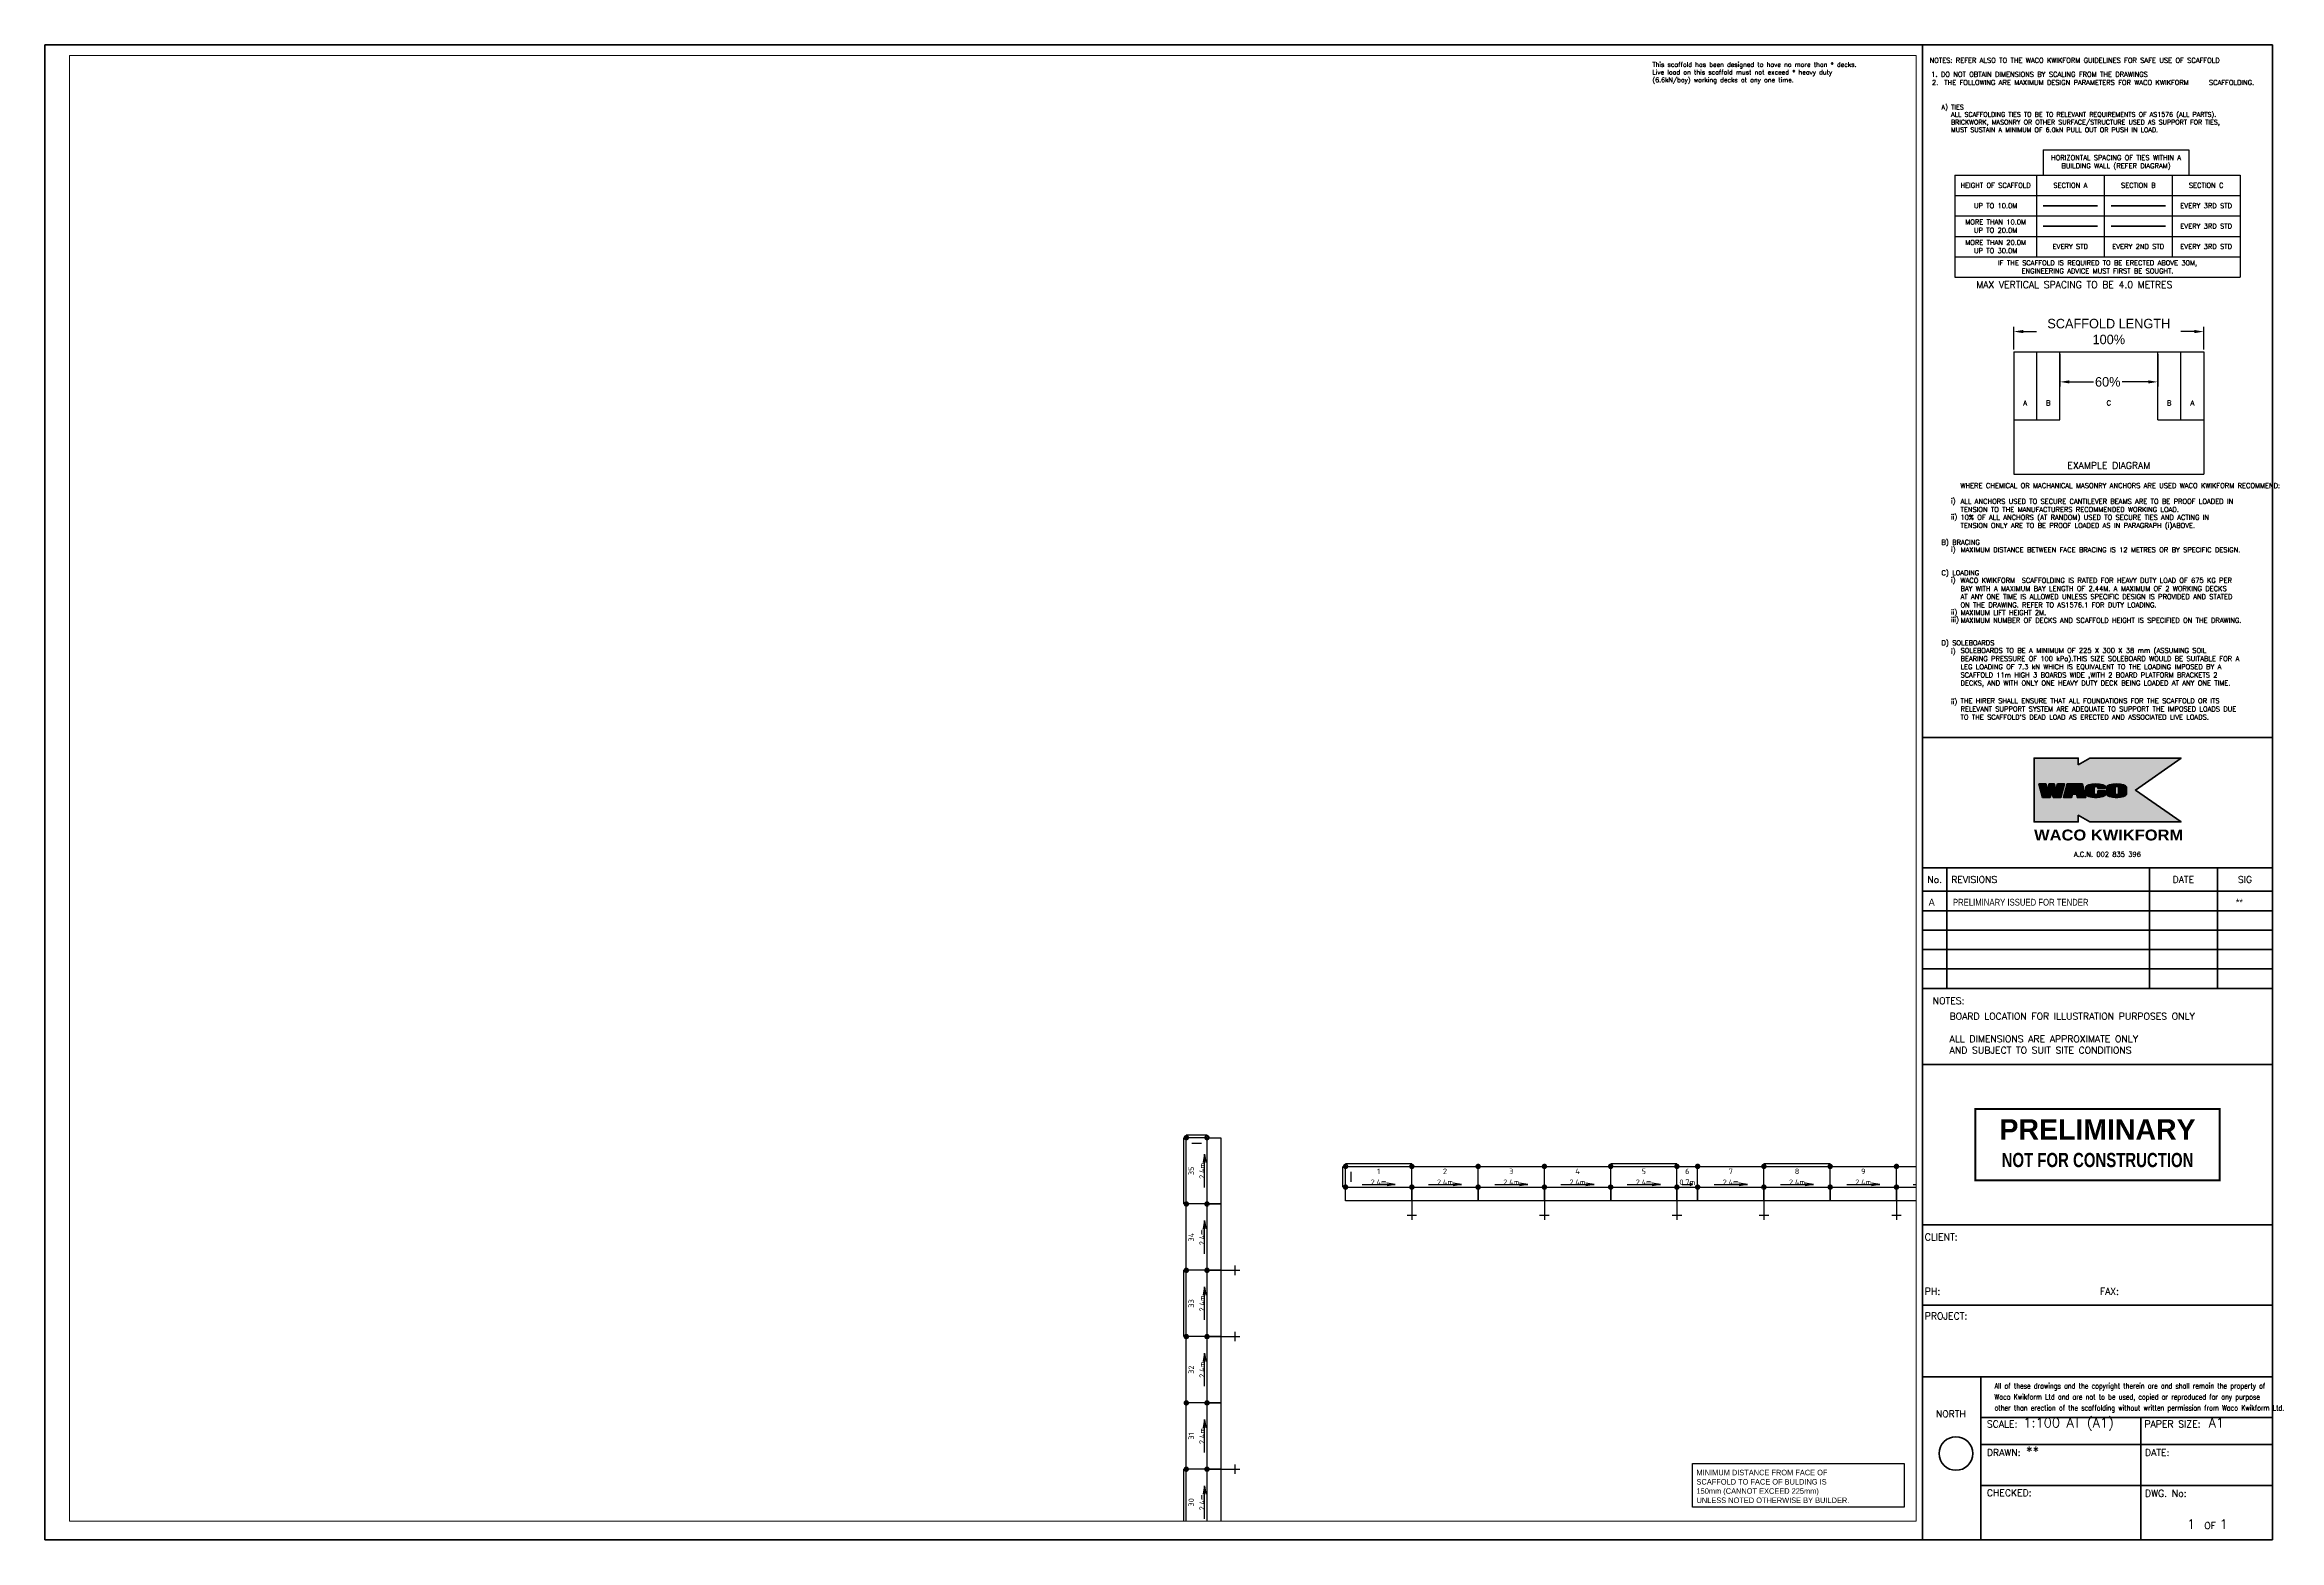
# Paper-space layout 'WACO Kwikform A1 Drawing Sheet' of a CAD drawing. Header units: millimetres. Extents: x 0 to 822, y 0 to 550.
# The model-space entities are those that its viewports show. They can reach past a viewport. Long polylines and large blocks are cut down to what shows.
import ezdxf
from ezdxf.enums import TextEntityAlignment as Align

# ---------------------------------------------------------------- set-up
doc = ezdxf.new("R2010")
doc.units = ezdxf.units.MM
doc.header["$PDMODE"] = 34
doc.header["$PDSIZE"] = -10
doc.linetypes.add('KwikScaf_DASHED', pattern=[3.75, 2.5, -1.25])
doc.linetypes.add('KwikScaf_Line', pattern=[1, 1, 0])
doc.layers.get('0').update_dxf_attribs({"linetype": 'CONTINUOUS'})
doc.layers.get('Defpoints').update_dxf_attribs({"linetype": 'CONTINUOUS'})
for name, color, linetype in [('DISTANCE', 3, 'CONTINUOUS'), ('KwikScaf Schematic', 7, 'CONTINUOUS'), ('PRELIMINARY', 7, 'CONTINUOUS'), ('RED', 8, 'CONTINUOUS')]:
    doc.layers.add(name, color=color, linetype=linetype)
for name, color, linetype, lineweight in [('Sheet 018', 10, 'CONTINUOUS', 18), ('Sheet 025', 7, 'CONTINUOUS', 25), ('Sheet 035', 5, 'CONTINUOUS', 35), ('Sheet 050', 130, 'CONTINUOUS', 50), ('Sheet 070', 180, 'CONTINUOUS', 70)]:
    doc.layers.add(name, color=color, linetype=linetype, lineweight=lineweight)
doc.layers.add('Viewport', color=7, linetype='CONTINUOUS', plot=False)
doc.styles.add('ARCH', font='archd.shx', dxfattribs={"height": 250})
doc.styles.add('KwikScaf ISO', font='isocp.shx')
doc.styles.add('ROMANS', font='romans')
doc.styles.add('STAMP', font='ARIALBD.TTF')
doc.styles.add('WACO', font='ariblk.TTF')
doc.dimstyles.new('ISO-35', dxfattribs={"dimscale": 0, "dimtxt": 3.5, "dimasz": 3.5, "dimexe": 1.75, "dimexo": 0.875, "dimgap": 0.875, "dimtad": 1, "dimdsep": 46, "dimtxsty": 'Standard', "dimcen": 3.5, "dimadec": 0, "dimazin": 0, "dimtfac": 1, "dimtmove": 2, "dimatfit": 3, "dimfxl": 1, "dimtolj": 1, "dimtzin": 0, "dimarcsym": 0})
pattern_1 = [(0, (0, 0), (0, 0.174625), [0.127, -0.047625]), (90, (0, 0), (-0.174625, 1e-17), [0.127, -0.047625])]

# ---------------------------------------------------------------- blocks, each defined once
blk = doc.blocks.new('REVDES')
at = {"style": 'ARCH'}
for tag, p in [('01', (2.31, 1.87)), ('03', (87.68, 1.87)), ('04', (115.37, 1.87))]:
    blk.add_attdef(tag, p, '', height=2.5, dxfattribs=at)
at = {"style": 'ARCH', "width": 0.85}
blk.add_attdef('02', (11.25, 1.87), '', height=2.5, dxfattribs=at)
blk = doc.blocks.new('PREL')
at = {"layer": 'RED', "const_width": 100}
blk.add_lwpolyline([(6000, 1750), (-6000, 1750), (-6000, -1750), (6000, -1750)], close=True, dxfattribs=at)
at = {"layer": 'RED', "style": 'STAMP'}
blk.add_text('PRELIMINARY', height=1000, dxfattribs=at).set_placement((0, 750), align=Align.MIDDLE)
at = {"layer": 'RED', "style": 'STAMP', "width": 0.75}
blk.add_text('NOT FOR CONSTRUCTION', height=700, dxfattribs=at).set_placement((0, -750), align=Align.MIDDLE)
blk = doc.blocks.new('*D29')
at = {"color": 0, "lineweight": -2}
for p, q in [((724.69, 437.85), (724.69, 446.22)), ((728.19, 444.47), (733.14, 444.47)), ((791.19, 444.47), (786.23, 444.47)), ((794.69, 437.85), (794.69, 446.22))]:
    blk.add_line(p, q, dxfattribs=at)
at = {"color": 0}
for points in [[(728.19, 445.06), (728.19, 443.89), (724.69, 444.47)], [(791.19, 445.06), (791.19, 443.89), (794.69, 444.47)]]:
    blk.add_solid(points, dxfattribs=at)
at = {"layer": 'Defpoints', "color": 0}
for p in [(794.69, 444.47), (724.69, 436.98), (794.69, 436.98)]:
    blk.add_point(p, dxfattribs=at)
at = {"color": 0, "insert": (759.69, 444.47), "char_height": 3.5, "attachment_point": 5}
blk.add_mtext('\\A1;SCAFFOLD LENGTH\\P100%', dxfattribs=at)
blk = doc.blocks.new('*D30')
at = {"color": 0, "lineweight": -2}
for p, q in [((741.69, 436.1), (741.69, 424.21)), ((777.69, 436.1), (777.69, 424.21)), ((745.19, 425.96), (754.05, 425.96)), ((774.19, 425.96), (764.55, 425.96))]:
    blk.add_line(p, q, dxfattribs=at)
at = {"color": 0}
for points in [[(745.19, 426.54), (745.19, 425.38), (741.69, 425.96)], [(774.19, 426.54), (774.19, 425.38), (777.69, 425.96)]]:
    blk.add_solid(points, dxfattribs=at)
at = {"layer": 'Defpoints', "color": 0}
for p in [(741.69, 436.98), (777.69, 436.98), (777.69, 425.96)]:
    blk.add_point(p, dxfattribs=at)
at = {"color": 0, "insert": (759.3, 425.96), "char_height": 3.5, "attachment_point": 5}
blk.add_mtext('\\A1;60%', dxfattribs=at)
blk = doc.blocks.new('REVISED TITLE')
at = {"layer": 'Sheet 025', "style": 'ROMANS'}
for s, p in [('CLIENT:', (-128.05, 110.15)), ('PH:', (-128.05, 90.15)), ('FAX:', (-63.6, 90.15)), ('PROJECT:', (-128.05, 81.06)), ('SCALE:', (-105.19, 41.33)), ('PAPER SIZE:', (-47.19, 41.33)), ('DRAWN:', (-105.19, 30.85)), ('DATE:', (-46.99, 30.85)), ('CHECKED:', (-105.19, 16.04)), ('DWG. No:', (-46.99, 15.86)), ('OF', (-25.18, 3.98))]:
    blk.add_text(s, height=2.5, dxfattribs=at).set_placement(p)
at = {"layer": 'Sheet 035', "style": 'ROMANS'}
for tag, p in [('CLIENT_CONTACT', (-110.61, 110.15)), ('COMPANY', (-110.61, 105.15)), ('ADDRESS_STREET', (-110.61, 100.15)), ('CITY', (-110.61, 95.15)), ('PHONE_NO.', (-110.61, 90.15)), ('FAX_NO.', (-46.16, 90.15)), ('PROJECT_TITLE:', (-110.61, 81.06)), ('PROJECT_DESCRIPTION', (-110.61, 76.06)), ('PROJECT_DESCRIPTION_2', (-110.61, 71.06)), ('PROJECT_DESCRIPTION_3', (-110.61, 66.06)), ('PROJECT_DESCRIPTION_4', (-110.61, 61.06)), ('SCALE', (-91.76, 41.33)), ('PAPER_SIZE', (-23.56, 41.33)), ('DRAFTSMAN', (-90.76, 30.85)), ('DATE', (-35.55, 30.85)), ('DWG_NO', (-46.15, 9.93))]:
    blk.add_attdef(tag, p, '', height=3.5, dxfattribs=at)
for tag, p in [('PAGE_NO.', (-30.05, 3.98)), ('OF_PAGES.', (-18.05, 3.98))]:
    blk.add_attdef(tag, text='', height=3.5, dxfattribs=at).set_placement(p, align=Align.CENTER)
blk = doc.blocks.new('WACO LOGO')
h = blk.add_hatch()
h.set_pattern_fill('ANGLE', color=140, scale=0.025, style=0)
h.set_pattern_definition(pattern_1)
h.paths.add_polyline_path([(493.69, 275.27), (494.27, 273.1), (497.09, 273.1), (498.42, 278.06), (495.82, 278.06), (495.23, 275.87), (494.64, 278.06), (492.73, 278.06), (492.14, 275.87), (491.55, 278.06), (488.96, 278.06), (490.29, 273.1), (493.11, 273.1)])
h = blk.add_hatch()
h.set_pattern_fill('ANGLE', color=140, scale=0.025, style=0)
h.set_pattern_definition(pattern_1)
h.paths.add_polyline_path([(504.96, 278.06), (499.32, 278.06), (497.99, 273.1), (501.01, 273.1), (501.33, 274.31), (502.79, 274.31), (503.11, 273.1), (506.29, 273.1)])
h.paths.add_polyline_path([(502.14, 276.71), (502.6, 274.99), (501.68, 274.99)], flags=16)
h = blk.add_hatch()
h.set_pattern_fill('ANGLE', color=140, scale=0.025, style=0)
h.set_pattern_definition(pattern_1)
edge = h.paths.add_edge_path()
edge.add_ellipse((509.97, 276.84), major_axis=(-0.658, 0), ratio=0.455652, start_angle=180, end_angle=360, ccw=False)
edge.add_line((510.63, 276.84), (510.63, 276.42))
edge.add_line((510.63, 276.42), (513.49, 276.42))
edge.add_line((513.49, 276.42), (513.49, 276.96))
edge.add_ellipse((509.88, 276.96), major_axis=(-3.61, 0), ratio=0.304653, start_angle=180, end_angle=360)
edge.add_line((506.27, 276.96), (506.27, 274.2))
edge.add_ellipse((509.88, 274.2), major_axis=(-3.61, 0), ratio=0.304653, start_angle=0, end_angle=180)
edge.add_line((513.49, 274.2), (513.49, 275.5))
edge.add_line((513.49, 275.5), (510.63, 275.5))
edge.add_line((510.63, 275.5), (510.63, 274.44))
edge.add_ellipse((509.97, 274.48), major_axis=(-0.658, 0), ratio=0.455652, start_angle=0, end_angle=180, ccw=False)
edge.add_line((509.31, 274.48), (509.31, 276.88))
h = blk.add_hatch()
h.set_pattern_fill('ANGLE', color=140, scale=0.025, style=0)
h.set_pattern_definition(pattern_1)
edge = h.paths.add_edge_path()
edge.add_ellipse((517.56, 276.96), major_axis=(-3.61, 0), ratio=0.304653, start_angle=180, end_angle=360)
edge.add_line((513.95, 276.96), (513.95, 274.2))
edge.add_ellipse((517.56, 274.2), major_axis=(-3.61, 0), ratio=0.304653, start_angle=0, end_angle=180)
edge.add_line((521.17, 274.2), (521.17, 276.96))
edge = h.paths.add_edge_path(flags=16)
edge.add_ellipse((517.65, 276.84), major_axis=(-0.658, 0), ratio=0.455652, start_angle=180, end_angle=360, ccw=False)
edge.add_line((518.31, 276.84), (518.31, 274.44))
edge.add_ellipse((517.65, 274.48), major_axis=(-0.658, 0), ratio=0.455652, start_angle=0, end_angle=180, ccw=False)
edge.add_line((517, 274.48), (517, 276.88))
at = {"layer": 'Sheet 070'}
h = blk.add_hatch(color=51, dxfattribs=at)
h.paths.add_polyline_path([(501.68, 274.99), (502.6, 274.99), (502.14, 276.71)], flags=0)
h.paths.add_polyline_path([(506.29, 273.1), (504.96, 278.06), (499.32, 278.06), (497.99, 273.1), (501.01, 273.1), (501.33, 274.31), (502.79, 274.31), (503.11, 273.1)], flags=16)
h.paths.add_polyline_path([(490.29, 273.1), (488.96, 278.06), (491.55, 278.06), (492.14, 275.87), (492.73, 278.06), (494.64, 278.06), (495.23, 275.87), (495.82, 278.06), (498.42, 278.06), (497.09, 273.1), (494.27, 273.1), (493.69, 275.27), (493.11, 273.1)], flags=16)
h.paths.add_polyline_path([(503.44, 285.06), (503.44, 287.56), (487.19, 287.56), (487.19, 264.06), (503.44, 264.06), (503.44, 266.56), (507.77, 264.06), (541.27, 264.06), (524.49, 275.81), (541.27, 287.56), (507.77, 287.56)])
edge = h.paths.add_edge_path(flags=16)
edge.add_line((510.63, 274.48), (510.63, 275.5))
edge.add_line((510.63, 275.5), (513.49, 275.5))
edge.add_line((513.49, 275.5), (513.49, 274.2))
edge.add_ellipse((509.88, 274.2), major_axis=(-3.61, 0), ratio=0.304653, start_angle=0, end_angle=180, ccw=False)
edge.add_line((506.27, 274.2), (506.27, 276.96))
edge.add_ellipse((509.88, 276.96), major_axis=(-3.61, 0), ratio=0.304653, start_angle=180, end_angle=360, ccw=False)
edge.add_line((513.49, 276.96), (513.49, 276.42))
edge.add_line((513.49, 276.42), (510.63, 276.42))
edge.add_line((510.63, 276.42), (510.63, 276.84))
edge.add_ellipse((509.97, 276.84), major_axis=(-0.658, 0), ratio=0.455652, start_angle=180, end_angle=360)
edge.add_line((509.31, 276.84), (509.31, 274.48))
edge.add_ellipse((509.97, 274.48), major_axis=(-0.658, 0), ratio=0.455652, start_angle=0, end_angle=180)
edge = h.paths.add_edge_path(flags=16)
edge.add_ellipse((517.56, 274.2), major_axis=(-3.61, 0), ratio=0.304653, start_angle=0, end_angle=180, ccw=False)
edge.add_line((513.95, 274.2), (513.95, 276.96))
edge.add_ellipse((517.56, 276.96), major_axis=(-3.61, 0), ratio=0.304653, start_angle=180, end_angle=360, ccw=False)
edge.add_line((521.17, 276.96), (521.17, 274.2))
edge = h.paths.add_edge_path(flags=0)
edge.add_line((517, 276.84), (517, 274.48))
edge.add_ellipse((517.65, 274.48), major_axis=(-0.658, 0), ratio=0.455652, start_angle=0, end_angle=180)
edge.add_line((518.31, 274.48), (518.31, 276.84))
edge.add_ellipse((517.65, 276.84), major_axis=(-0.658, 0), ratio=0.455652, start_angle=180, end_angle=360)
for p, q in [((506.27, 276.96), (506.27, 274.2)), ((509.31, 276.84), (509.31, 274.48)), ((510.63, 276.84), (510.63, 276.42)), ((510.63, 276.42), (513.49, 276.42)), ((513.49, 276.42), (513.49, 276.96)), ((513.95, 276.96), (513.95, 274.2)), ((517, 276.84), (517, 274.48)), ((518.31, 276.84), (518.31, 274.48)), ((521.17, 274.2), (521.17, 276.96))]:
    blk.add_line(p, q, dxfattribs=at)
at = {"layer": 'Sheet 070', "color": 7}
blk.add_lwpolyline([(503.44, 285.06), (503.44, 287.56), (487.19, 287.56), (487.19, 264.06), (503.44, 264.06), (503.44, 266.56), (507.77, 264.06), (541.27, 264.06), (524.49, 275.81), (541.27, 287.56), (507.77, 287.56)], close=True, dxfattribs=at)
at = {"layer": 'Sheet 070'}
for points in [[(490.29, 273.1), (488.96, 278.06), (491.55, 278.06), (492.14, 275.87), (492.73, 278.06), (494.64, 278.06), (495.23, 275.87), (495.82, 278.06), (498.42, 278.06), (497.09, 273.1), (494.27, 273.1), (493.69, 275.27), (493.11, 273.1), (490.29, 273.1)], [(506.29, 273.1), (504.96, 278.06), (499.32, 278.06), (497.99, 273.1), (501.01, 273.1), (501.33, 274.31), (502.79, 274.31), (503.11, 273.1)], [(501.68, 274.99), (502.6, 274.99), (502.14, 276.71)]]:
    blk.add_lwpolyline(points, close=True, dxfattribs=at)
blk.add_lwpolyline([(510.63, 274.48), (510.63, 275.5), (513.49, 275.5), (513.49, 274.2)], dxfattribs=at)
for centre, major_axis, ratio in [((509.88, 276.96), (-3.61, 0), 0.304653), ((509.97, 276.84), (-0.658, 0), 0.455652), ((517.56, 276.96), (-3.61, 0), 0.304653), ((517.65, 276.84), (-0.658, 0), 0.455652)]:
    blk.add_ellipse(centre, major_axis=major_axis, ratio=ratio, start_param=3.141593, end_param=6.283185, dxfattribs=at)
at = {"layer": 'Sheet 070', "extrusion": (0, 0, -1)}
for centre, major_axis, ratio in [((509.88, 274.2), (-3.61, 0), 0.304653), ((509.97, 274.48), (-0.658, 0), 0.455652), ((517.56, 274.2), (-3.61, 0), 0.304653), ((517.65, 274.48), (-0.658, 0), 0.455652)]:
    blk.add_ellipse(centre, major_axis=major_axis, ratio=ratio, start_param=3.141593, end_param=6.283185, dxfattribs=at)

msp = doc.modelspace()

# ---------------------------------------------------------------- linework, layer by layer
at = {"layer": 'KwikScaf Schematic', "color": 3, "linetype": 'KwikScaf_DASHED'}
for p, q in [((37011, 11699), (37011, 9260)), ((37111, 11799), (37873, 11799)), ((37311, 11499), (37673, 11499)), ((45413, 10742), (42974, 10742)), ((55169, 10742), (52730, 10742)), ((60809, 10742), (58370, 10742)), ((42874, 9880), (42874, 10642)), ((43174, 10080), (43174, 10442)), ((37011, 6821), (37011, 4382)), ((37011, -496), (37011, -2935))]:
    msp.add_line(p, q, dxfattribs=at)
at = {"layer": 'KwikScaf Schematic', "color": 3, "linetype": 'KwikScaf_Line'}
for p, q in [((37111, 9260), (37111, 11699)), ((37873, 11699), (37111, 11699)), ((37873, 9260), (37873, 11699)), ((37873, 11699), (38381, 11699)), ((38381, 11699), (38381, 9260)), ((37778, 11089), (37730, 10784)), ((37778, 9870), (37778, 11089)), ((37778, 11089), (37825, 10784)), ((42974, 10642), (45413, 10642)), ((42974, 9880), (42974, 10642)), ((42974, 9880), (45413, 9880)), ((42974, 9372), (42974, 9880)), ((43583, 9975), (44803, 9975)), ((44803, 9975), (44498, 10023)), ((44803, 9975), (44498, 9928)), ((45413, 9880), (45413, 10642)), ((45413, 10642), (47852, 10642)), ((45413, 9880), (45413, 9372)), ((45413, 9880), (47852, 9880)), ((45413, 9372), (45413, 9880)), ((46022, 9975), (47242, 9975)), ((47242, 9975), (46937, 10023)), ((47242, 9975), (46937, 9928)), ((47852, 9880), (47852, 10642)), ((47852, 10642), (50291, 10642)), ((47852, 9880), (47852, 9372)), ((47852, 9880), (50291, 9880)), ((47852, 9372), (47852, 9880)), ((48461, 9975), (49681, 9975)), ((49681, 9975), (49376, 10023)), ((49681, 9975), (49376, 9928)), ((50291, 9880), (50291, 10642)), ((50291, 10642), (52730, 10642)), ((50291, 9880), (50291, 9372)), ((50291, 9880), (52730, 9880)), ((50291, 9372), (50291, 9880)), ((50900, 9975), (52120, 9975)), ((52120, 9975), (51815, 10023)), ((52120, 9975), (51815, 9928)), ((52730, 9880), (52730, 10642)), ((52730, 10642), (55169, 10642)), ((52730, 9880), (52730, 9372)), ((52730, 9880), (55169, 9880)), ((52730, 9372), (52730, 9880)), ((53339, 9975), (54559, 9975)), ((54559, 9975), (54254, 10023)), ((54559, 9975), (54254, 9928)), ((55169, 9880), (55169, 10642)), ((55169, 9880), (55169, 9372)), ((55931, 10642), (58370, 10642)), ((55931, 9880), (58370, 9880)), ((55931, 9372), (55931, 9880)), ((56540, 9975), (57760, 9975)), ((57760, 9975), (57455, 10023)), ((57760, 9975), (57455, 9928)), ((58370, 9880), (58370, 10642)), ((58370, 10642), (60809, 10642)), ((58370, 9880), (58370, 9372)), ((58370, 9880), (60809, 9880)), ((58370, 9372), (58370, 9880)), ((58979, 9975), (60199, 9975)), ((60199, 9975), (59894, 10023)), ((60199, 9975), (59894, 9928)), ((60809, 9880), (60809, 10642)), ((60809, 10642), (63248, 10642)), ((60809, 9880), (60809, 9372)), ((60809, 9880), (63248, 9880)), ((60809, 9372), (60809, 9880)), ((61418, 9975), (62638, 9975)), ((62638, 9975), (62333, 10023)), ((62638, 9975), (62333, 9928)), ((63248, 9880), (63248, 10642)), ((63248, 10642), (65687, 10642)), ((63248, 9880), (63248, 9372)), ((63248, 9880), (65687, 9880)), ((63248, 9372), (63248, 9880)), ((63857, 9975), (65077, 9975)), ((37111, 6821), (37111, 9260)), ((37873, 9260), (37111, 9260)), ((37873, 6821), (37873, 9260)), ((37873, 9260), (38381, 9260)), ((38381, 9260), (37873, 9260)), ((38381, 9260), (38381, 6821)), ((45413, 9372), (42974, 9372)), ((45413, 9372), (45413, 8672)), ((47852, 9372), (45413, 9372)), ((50291, 9372), (47852, 9372)), ((50291, 9372), (50291, 8672)), ((52730, 9372), (50291, 9372)), ((55169, 9372), (52730, 9372)), ((55169, 9372), (55169, 8672)), ((58370, 9372), (55931, 9372)), ((58370, 9372), (58370, 8672)), ((60809, 9372), (58370, 9372)), ((63248, 9372), (60809, 9372)), ((63248, 9372), (63248, 8672)), ((65687, 9372), (63248, 9372)), ((37778, 8650), (37730, 8345)), ((37778, 7431), (37778, 8650)), ((37778, 8650), (37825, 8345)), ((45238, 8847), (45588, 8847)), ((50116, 8847), (50466, 8847)), ((54994, 8847), (55344, 8847)), ((58195, 8847), (58545, 8847)), ((63073, 8847), (63423, 8847)), ((37111, 4382), (37111, 6821)), ((37873, 6821), (37111, 6821)), ((37873, 4382), (37873, 6821)), ((37873, 6821), (38381, 6821)), ((38381, 6821), (37873, 6821)), ((38381, 6821), (38381, 4382)), ((38381, 6821), (39081, 6821)), ((38906, 6646), (38906, 6996)), ((37778, 6211), (37730, 5906)), ((37778, 4992), (37778, 6211)), ((37778, 6211), (37825, 5906)), ((37111, 1943), (37111, 4382)), ((37873, 4382), (37111, 4382)), ((37873, 1943), (37873, 4382)), ((37873, 4382), (38381, 4382)), ((38381, 4382), (37873, 4382)), ((38381, 4382), (38381, 1943)), ((38381, 4382), (39081, 4382)), ((38906, 4207), (38906, 4557)), ((37778, 3772), (37730, 3467)), ((37778, 2553), (37778, 3772)), ((37778, 3772), (37825, 3467)), ((37111, -496), (37111, 1943)), ((37873, 1943), (37111, 1943)), ((37873, -496), (37873, 1943)), ((37873, 1943), (38381, 1943)), ((38381, 1943), (37873, 1943)), ((38381, 1943), (38381, -496)), ((37778, 1333), (37730, 1028)), ((37778, 114), (37778, 1333)), ((37778, 1333), (37825, 1028)), ((37111, -2935), (37111, -496)), ((37873, -496), (37111, -496)), ((37873, -2935), (37873, -496)), ((37873, -496), (38381, -496)), ((38381, -496), (37873, -496)), ((38381, -496), (38381, -2935)), ((38381, -496), (39081, -496)), ((38906, -671), (38906, -321)), ((37778, -1106), (37730, -1411)), ((37778, -2325), (37778, -1106)), ((37778, -1106), (37825, -1411))]:
    msp.add_line(p, q, dxfattribs=at)
at = {"layer": 'KwikScaf Schematic', "color": 4, "linetype": 'KwikScaf_Line'}
for p, q in [((55169, 10642), (55931, 10642)), ((55169, 9880), (55931, 9880)), ((55169, 9372), (55169, 9880)), ((55359, 9975), (55740, 9975)), ((55740, 9975), (55645, 10023)), ((55740, 9975), (55645, 9928)), ((55931, 9880), (55931, 10642)), ((55931, 9880), (55931, 9372)), ((55931, 9372), (55169, 9372))]:
    msp.add_line(p, q, dxfattribs=at)
at = {"layer": 'KwikScaf Schematic', "color": 1, "linetype": 'KwikScaf_Line'}
for p, q in [((37259, -2875), (37492, -2635)), ((37492, -2635), (37725, -2875))]:
    msp.add_line(p, q, dxfattribs=at)
at = {"layer": 'KwikScaf Schematic', "color": 3, "linetype": 'KwikScaf_Line'}
for points in [[(37061, 11699, 100, 100, -0.198912), (37076, 11734, 100, 100, -0.198912), (37111, 11749, 100, 100, -0.198912), (37146, 11734, 100, 100, -0.198912), (37161, 11699, 100, 100, -0.198912), (37146, 11663, 100, 100, -0.198912), (37111, 11649, 100, 100, -0.198912), (37076, 11663, 100, 100, -0.198912)], [(37823, 11699, 100, 100, -0.198912), (37838, 11734, 100, 100, -0.198912), (37873, 11749, 100, 100, -0.198912), (37908, 11734, 100, 100, -0.198912), (37923, 11699, 100, 100, -0.198912), (37908, 11663, 100, 100, -0.198912), (37873, 11649, 100, 100, -0.198912), (37838, 11663, 100, 100, -0.198912)], [(42974, 10692, 100, 100, -0.198912), (43009, 10677, 100, 100, -0.198912), (43024, 10642, 100, 100, -0.198912), (43009, 10607, 100, 100, -0.198912), (42974, 10592, 100, 100, -0.198912), (42938, 10607, 100, 100, -0.198912), (42924, 10642, 100, 100, -0.198912), (42938, 10677, 100, 100, -0.198912)], [(45413, 10692, 100, 100, -0.198912), (45448, 10677, 100, 100, -0.198912), (45463, 10642, 100, 100, -0.198912), (45448, 10607, 100, 100, -0.198912), (45413, 10592, 100, 100, -0.198912), (45377, 10607, 100, 100, -0.198912), (45363, 10642, 100, 100, -0.198912), (45377, 10677, 100, 100, -0.198912)], [(45413, 10692, 100, 100, -0.198912), (45448, 10677, 100, 100, -0.198912), (45463, 10642, 100, 100, -0.198912), (45448, 10607, 100, 100, -0.198912), (45413, 10592, 100, 100, -0.198912), (45377, 10607, 100, 100, -0.198912), (45363, 10642, 100, 100, -0.198912), (45377, 10677, 100, 100, -0.198912)], [(47852, 10692, 100, 100, -0.198912), (47887, 10677, 100, 100, -0.198912), (47902, 10642, 100, 100, -0.198912), (47887, 10607, 100, 100, -0.198912), (47852, 10592, 100, 100, -0.198912), (47816, 10607, 100, 100, -0.198912), (47802, 10642, 100, 100, -0.198912), (47816, 10677, 100, 100, -0.198912)], [(47852, 10692, 100, 100, -0.198912), (47887, 10677, 100, 100, -0.198912), (47902, 10642, 100, 100, -0.198912), (47887, 10607, 100, 100, -0.198912), (47852, 10592, 100, 100, -0.198912), (47816, 10607, 100, 100, -0.198912), (47802, 10642, 100, 100, -0.198912), (47816, 10677, 100, 100, -0.198912)], [(50291, 10692, 100, 100, -0.198912), (50326, 10677, 100, 100, -0.198912), (50341, 10642, 100, 100, -0.198912), (50326, 10607, 100, 100, -0.198912), (50291, 10592, 100, 100, -0.198912), (50255, 10607, 100, 100, -0.198912), (50241, 10642, 100, 100, -0.198912), (50255, 10677, 100, 100, -0.198912)], [(50291, 10692, 100, 100, -0.198912), (50326, 10677, 100, 100, -0.198912), (50341, 10642, 100, 100, -0.198912), (50326, 10607, 100, 100, -0.198912), (50291, 10592, 100, 100, -0.198912), (50255, 10607, 100, 100, -0.198912), (50241, 10642, 100, 100, -0.198912), (50255, 10677, 100, 100, -0.198912)], [(52730, 10692, 100, 100, -0.198912), (52765, 10677, 100, 100, -0.198912), (52780, 10642, 100, 100, -0.198912), (52765, 10607, 100, 100, -0.198912), (52730, 10592, 100, 100, -0.198912), (52694, 10607, 100, 100, -0.198912), (52680, 10642, 100, 100, -0.198912), (52694, 10677, 100, 100, -0.198912)], [(52730, 10692, 100, 100, -0.198912), (52765, 10677, 100, 100, -0.198912), (52780, 10642, 100, 100, -0.198912), (52765, 10607, 100, 100, -0.198912), (52730, 10592, 100, 100, -0.198912), (52694, 10607, 100, 100, -0.198912), (52680, 10642, 100, 100, -0.198912), (52694, 10677, 100, 100, -0.198912)], [(55169, 10692, 100, 100, -0.198912), (55204, 10677, 100, 100, -0.198912), (55219, 10642, 100, 100, -0.198912), (55204, 10607, 100, 100, -0.198912), (55169, 10592, 100, 100, -0.198912), (55133, 10607, 100, 100, -0.198912), (55119, 10642, 100, 100, -0.198912), (55133, 10677, 100, 100, -0.198912)], [(55931, 10692, 100, 100, -0.198912), (55966, 10677, 100, 100, -0.198912), (55981, 10642, 100, 100, -0.198912), (55966, 10607, 100, 100, -0.198912), (55931, 10592, 100, 100, -0.198912), (55895, 10607, 100, 100, -0.198912), (55881, 10642, 100, 100, -0.198912), (55895, 10677, 100, 100, -0.198912)], [(58370, 10692, 100, 100, -0.198912), (58405, 10677, 100, 100, -0.198912), (58420, 10642, 100, 100, -0.198912), (58405, 10607, 100, 100, -0.198912), (58370, 10592, 100, 100, -0.198912), (58334, 10607, 100, 100, -0.198912), (58320, 10642, 100, 100, -0.198912), (58334, 10677, 100, 100, -0.198912)], [(58370, 10692, 100, 100, -0.198912), (58405, 10677, 100, 100, -0.198912), (58420, 10642, 100, 100, -0.198912), (58405, 10607, 100, 100, -0.198912), (58370, 10592, 100, 100, -0.198912), (58334, 10607, 100, 100, -0.198912), (58320, 10642, 100, 100, -0.198912), (58334, 10677, 100, 100, -0.198912)], [(60809, 10692, 100, 100, -0.198912), (60844, 10677, 100, 100, -0.198912), (60859, 10642, 100, 100, -0.198912), (60844, 10607, 100, 100, -0.198912), (60809, 10592, 100, 100, -0.198912), (60773, 10607, 100, 100, -0.198912), (60759, 10642, 100, 100, -0.198912), (60773, 10677, 100, 100, -0.198912)], [(60809, 10692, 100, 100, -0.198912), (60844, 10677, 100, 100, -0.198912), (60859, 10642, 100, 100, -0.198912), (60844, 10607, 100, 100, -0.198912), (60809, 10592, 100, 100, -0.198912), (60773, 10607, 100, 100, -0.198912), (60759, 10642, 100, 100, -0.198912), (60773, 10677, 100, 100, -0.198912)], [(63248, 10692, 100, 100, -0.198912), (63283, 10677, 100, 100, -0.198912), (63298, 10642, 100, 100, -0.198912), (63283, 10607, 100, 100, -0.198912), (63248, 10592, 100, 100, -0.198912), (63212, 10607, 100, 100, -0.198912), (63198, 10642, 100, 100, -0.198912), (63212, 10677, 100, 100, -0.198912)], [(63248, 10692, 100, 100, -0.198912), (63283, 10677, 100, 100, -0.198912), (63298, 10642, 100, 100, -0.198912), (63283, 10607, 100, 100, -0.198912), (63248, 10592, 100, 100, -0.198912), (63212, 10607, 100, 100, -0.198912), (63198, 10642, 100, 100, -0.198912), (63212, 10677, 100, 100, -0.198912)], [(45413, 9930, 100, 100, -0.198912), (45448, 9915, 100, 100, -0.198912), (45463, 9880, 100, 100, -0.198912), (45448, 9845, 100, 100, -0.198912), (45413, 9830, 100, 100, -0.198912), (45377, 9845, 100, 100, -0.198912), (45363, 9880, 100, 100, -0.198912), (45377, 9915, 100, 100, -0.198912)], [(47852, 9930, 100, 100, -0.198912), (47887, 9915, 100, 100, -0.198912), (47902, 9880, 100, 100, -0.198912), (47887, 9845, 100, 100, -0.198912), (47852, 9830, 100, 100, -0.198912), (47816, 9845, 100, 100, -0.198912), (47802, 9880, 100, 100, -0.198912), (47816, 9915, 100, 100, -0.198912)], [(50291, 9930, 100, 100, -0.198912), (50326, 9915, 100, 100, -0.198912), (50341, 9880, 100, 100, -0.198912), (50326, 9845, 100, 100, -0.198912), (50291, 9830, 100, 100, -0.198912), (50255, 9845, 100, 100, -0.198912), (50241, 9880, 100, 100, -0.198912), (50255, 9915, 100, 100, -0.198912)], [(52730, 9930, 100, 100, -0.198912), (52765, 9915, 100, 100, -0.198912), (52780, 9880, 100, 100, -0.198912), (52765, 9845, 100, 100, -0.198912), (52730, 9830, 100, 100, -0.198912), (52694, 9845, 100, 100, -0.198912), (52680, 9880, 100, 100, -0.198912), (52694, 9915, 100, 100, -0.198912)], [(55169, 9930, 100, 100, -0.198912), (55204, 9915, 100, 100, -0.198912), (55219, 9880, 100, 100, -0.198912), (55204, 9845, 100, 100, -0.198912), (55169, 9830, 100, 100, -0.198912), (55133, 9845, 100, 100, -0.198912), (55119, 9880, 100, 100, -0.198912), (55133, 9915, 100, 100, -0.198912)], [(58370, 9930, 100, 100, -0.198912), (58405, 9915, 100, 100, -0.198912), (58420, 9880, 100, 100, -0.198912), (58405, 9845, 100, 100, -0.198912), (58370, 9830, 100, 100, -0.198912), (58334, 9845, 100, 100, -0.198912), (58320, 9880, 100, 100, -0.198912), (58334, 9915, 100, 100, -0.198912)], [(60809, 9930, 100, 100, -0.198912), (60844, 9915, 100, 100, -0.198912), (60859, 9880, 100, 100, -0.198912), (60844, 9845, 100, 100, -0.198912), (60809, 9830, 100, 100, -0.198912), (60773, 9845, 100, 100, -0.198912), (60759, 9880, 100, 100, -0.198912), (60773, 9915, 100, 100, -0.198912)], [(63248, 9930, 100, 100, -0.198912), (63283, 9915, 100, 100, -0.198912), (63298, 9880, 100, 100, -0.198912), (63283, 9845, 100, 100, -0.198912), (63248, 9830, 100, 100, -0.198912), (63212, 9845, 100, 100, -0.198912), (63198, 9880, 100, 100, -0.198912), (63212, 9915, 100, 100, -0.198912)], [(37061, 9260, 100, 100, -0.198912), (37076, 9295, 100, 100, -0.198912), (37111, 9310, 100, 100, -0.198912), (37146, 9295, 100, 100, -0.198912), (37161, 9260, 100, 100, -0.198912), (37146, 9224, 100, 100, -0.198912), (37111, 9210, 100, 100, -0.198912), (37076, 9224, 100, 100, -0.198912)], [(37061, 9260, 100, 100, -0.198912), (37076, 9295, 100, 100, -0.198912), (37111, 9310, 100, 100, -0.198912), (37146, 9295, 100, 100, -0.198912), (37161, 9260, 100, 100, -0.198912), (37146, 9224, 100, 100, -0.198912), (37111, 9210, 100, 100, -0.198912), (37076, 9224, 100, 100, -0.198912)], [(37823, 9260, 100, 100, -0.198912), (37838, 9295, 100, 100, -0.198912), (37873, 9310, 100, 100, -0.198912), (37908, 9295, 100, 100, -0.198912), (37923, 9260, 100, 100, -0.198912), (37908, 9224, 100, 100, -0.198912), (37873, 9210, 100, 100, -0.198912), (37838, 9224, 100, 100, -0.198912)], [(37061, 6821, 100, 100, -0.198912), (37076, 6856, 100, 100, -0.198912), (37111, 6871, 100, 100, -0.198912), (37146, 6856, 100, 100, -0.198912), (37161, 6821, 100, 100, -0.198912), (37146, 6785, 100, 100, -0.198912), (37111, 6771, 100, 100, -0.198912), (37076, 6785, 100, 100, -0.198912)], [(37061, 6821, 100, 100, -0.198912), (37076, 6856, 100, 100, -0.198912), (37111, 6871, 100, 100, -0.198912), (37146, 6856, 100, 100, -0.198912), (37161, 6821, 100, 100, -0.198912), (37146, 6785, 100, 100, -0.198912), (37111, 6771, 100, 100, -0.198912), (37076, 6785, 100, 100, -0.198912)], [(37823, 6821, 100, 100, -0.198912), (37838, 6856, 100, 100, -0.198912), (37873, 6871, 100, 100, -0.198912), (37908, 6856, 100, 100, -0.198912), (37923, 6821, 100, 100, -0.198912), (37908, 6785, 100, 100, -0.198912), (37873, 6771, 100, 100, -0.198912), (37838, 6785, 100, 100, -0.198912)], [(37061, 4382, 100, 100, -0.198912), (37076, 4417, 100, 100, -0.198912), (37111, 4432, 100, 100, -0.198912), (37146, 4417, 100, 100, -0.198912), (37161, 4382, 100, 100, -0.198912), (37146, 4346, 100, 100, -0.198912), (37111, 4332, 100, 100, -0.198912), (37076, 4346, 100, 100, -0.198912)], [(37061, 4382, 100, 100, -0.198912), (37076, 4417, 100, 100, -0.198912), (37111, 4432, 100, 100, -0.198912), (37146, 4417, 100, 100, -0.198912), (37161, 4382, 100, 100, -0.198912), (37146, 4346, 100, 100, -0.198912), (37111, 4332, 100, 100, -0.198912), (37076, 4346, 100, 100, -0.198912)], [(37823, 4382, 100, 100, -0.198912), (37838, 4417, 100, 100, -0.198912), (37873, 4432, 100, 100, -0.198912), (37908, 4417, 100, 100, -0.198912), (37923, 4382, 100, 100, -0.198912), (37908, 4346, 100, 100, -0.198912), (37873, 4332, 100, 100, -0.198912), (37838, 4346, 100, 100, -0.198912)], [(37061, 1943, 100, 100, -0.198912), (37076, 1978, 100, 100, -0.198912), (37111, 1993, 100, 100, -0.198912), (37146, 1978, 100, 100, -0.198912), (37161, 1943, 100, 100, -0.198912), (37146, 1907, 100, 100, -0.198912), (37111, 1893, 100, 100, -0.198912), (37076, 1907, 100, 100, -0.198912)], [(37061, 1943, 100, 100, -0.198912), (37076, 1978, 100, 100, -0.198912), (37111, 1993, 100, 100, -0.198912), (37146, 1978, 100, 100, -0.198912), (37161, 1943, 100, 100, -0.198912), (37146, 1907, 100, 100, -0.198912), (37111, 1893, 100, 100, -0.198912), (37076, 1907, 100, 100, -0.198912)], [(37823, 1943, 100, 100, -0.198912), (37838, 1978, 100, 100, -0.198912), (37873, 1993, 100, 100, -0.198912), (37908, 1978, 100, 100, -0.198912), (37923, 1943, 100, 100, -0.198912), (37908, 1907, 100, 100, -0.198912), (37873, 1893, 100, 100, -0.198912), (37838, 1907, 100, 100, -0.198912)], [(37061, -496, 100, 100, -0.198912), (37076, -461, 100, 100, -0.198912), (37111, -446, 100, 100, -0.198912), (37146, -461, 100, 100, -0.198912), (37161, -496, 100, 100, -0.198912), (37146, -532, 100, 100, -0.198912), (37111, -546, 100, 100, -0.198912), (37076, -532, 100, 100, -0.198912)], [(37061, -496, 100, 100, -0.198912), (37076, -461, 100, 100, -0.198912), (37111, -446, 100, 100, -0.198912), (37146, -461, 100, 100, -0.198912), (37161, -496, 100, 100, -0.198912), (37146, -532, 100, 100, -0.198912), (37111, -546, 100, 100, -0.198912), (37076, -532, 100, 100, -0.198912)], [(37823, -496, 100, 100, -0.198912), (37838, -461, 100, 100, -0.198912), (37873, -446, 100, 100, -0.198912), (37908, -461, 100, 100, -0.198912), (37923, -496, 100, 100, -0.198912), (37908, -532, 100, 100, -0.198912), (37873, -546, 100, 100, -0.198912), (37838, -532, 100, 100, -0.198912)]]:
    msp.add_lwpolyline(points, format="xyseb", close=True, dxfattribs=at)
at = {"layer": 'KwikScaf Schematic', "color": 4, "linetype": 'KwikScaf_Line'}
for points in [[(55169, 10692, 100, 100, -0.198912), (55204, 10677, 100, 100, -0.198912), (55219, 10642, 100, 100, -0.198912), (55204, 10607, 100, 100, -0.198912), (55169, 10592, 100, 100, -0.198912), (55133, 10607, 100, 100, -0.198912), (55119, 10642, 100, 100, -0.198912), (55133, 10677, 100, 100, -0.198912)], [(55931, 9930, 100, 100, -0.198912), (55966, 9915, 100, 100, -0.198912), (55981, 9880, 100, 100, -0.198912), (55966, 9845, 100, 100, -0.198912), (55931, 9830, 100, 100, -0.198912), (55895, 9845, 100, 100, -0.198912), (55881, 9880, 100, 100, -0.198912), (55895, 9915, 100, 100, -0.198912)]]:
    msp.add_lwpolyline(points, format="xyseb", close=True, dxfattribs=at)
at = {"layer": 'KwikScaf Schematic', "color": 4, "linetype": 'KwikScaf_Line', "const_width": 100}
for points in [[(55931, 10692, -0.198912), (55966, 10677, -0.198912), (55981, 10642, -0.198912), (55966, 10607, -0.198912), (55931, 10592, -0.198912), (55895, 10607, -0.198912), (55881, 10642, -0.198912), (55895, 10677, -0.198912)], [(55169, 9930, -0.198912), (55204, 9915, -0.198912), (55219, 9880, -0.198912), (55204, 9845, -0.198912), (55169, 9830, -0.198912), (55133, 9845, -0.198912), (55119, 9880, -0.198912), (55133, 9915, -0.198912)]]:
    msp.add_lwpolyline(points, format="xyb", close=True, dxfattribs=at)
at = {"layer": 'KwikScaf Schematic', "color": 3, "linetype": 'KwikScaf_Line', "const_width": 100}
for points in [[(42974, 9930, -0.198912), (43009, 9915, -0.198912), (43024, 9880, -0.198912), (43009, 9845, -0.198912), (42974, 9830, -0.198912), (42938, 9845, -0.198912), (42924, 9880, -0.198912), (42938, 9915, -0.198912)], [(45413, 9930, -0.198912), (45448, 9915, -0.198912), (45463, 9880, -0.198912), (45448, 9845, -0.198912), (45413, 9830, -0.198912), (45377, 9845, -0.198912), (45363, 9880, -0.198912), (45377, 9915, -0.198912)], [(47852, 9930, -0.198912), (47887, 9915, -0.198912), (47902, 9880, -0.198912), (47887, 9845, -0.198912), (47852, 9830, -0.198912), (47816, 9845, -0.198912), (47802, 9880, -0.198912), (47816, 9915, -0.198912)], [(50291, 9930, -0.198912), (50326, 9915, -0.198912), (50341, 9880, -0.198912), (50326, 9845, -0.198912), (50291, 9830, -0.198912), (50255, 9845, -0.198912), (50241, 9880, -0.198912), (50255, 9915, -0.198912)], [(52730, 9930, -0.198912), (52765, 9915, -0.198912), (52780, 9880, -0.198912), (52765, 9845, -0.198912), (52730, 9830, -0.198912), (52694, 9845, -0.198912), (52680, 9880, -0.198912), (52694, 9915, -0.198912)], [(55931, 9930, -0.198912), (55966, 9915, -0.198912), (55981, 9880, -0.198912), (55966, 9845, -0.198912), (55931, 9830, -0.198912), (55895, 9845, -0.198912), (55881, 9880, -0.198912), (55895, 9915, -0.198912)], [(58370, 9930, -0.198912), (58405, 9915, -0.198912), (58420, 9880, -0.198912), (58405, 9845, -0.198912), (58370, 9830, -0.198912), (58334, 9845, -0.198912), (58320, 9880, -0.198912), (58334, 9915, -0.198912)], [(60809, 9930, -0.198912), (60844, 9915, -0.198912), (60859, 9880, -0.198912), (60844, 9845, -0.198912), (60809, 9830, -0.198912), (60773, 9845, -0.198912), (60759, 9880, -0.198912), (60773, 9915, -0.198912)], [(63248, 9930, -0.198912), (63283, 9915, -0.198912), (63298, 9880, -0.198912), (63283, 9845, -0.198912), (63248, 9830, -0.198912), (63212, 9845, -0.198912), (63198, 9880, -0.198912), (63212, 9915, -0.198912)], [(37823, 9260, -0.198912), (37838, 9295, -0.198912), (37873, 9310, -0.198912), (37908, 9295, -0.198912), (37923, 9260, -0.198912), (37908, 9224, -0.198912), (37873, 9210, -0.198912), (37838, 9224, -0.198912)], [(37823, 6821, -0.198912), (37838, 6856, -0.198912), (37873, 6871, -0.198912), (37908, 6856, -0.198912), (37923, 6821, -0.198912), (37908, 6785, -0.198912), (37873, 6771, -0.198912), (37838, 6785, -0.198912)], [(37823, 4382, -0.198912), (37838, 4417, -0.198912), (37873, 4432, -0.198912), (37908, 4417, -0.198912), (37923, 4382, -0.198912), (37908, 4346, -0.198912), (37873, 4332, -0.198912), (37838, 4346, -0.198912)], [(37823, 1943, -0.198912), (37838, 1978, -0.198912), (37873, 1993, -0.198912), (37908, 1978, -0.198912), (37923, 1943, -0.198912), (37908, 1907, -0.198912), (37873, 1893, -0.198912), (37838, 1907, -0.198912)], [(37823, -496, -0.198912), (37838, -461, -0.198912), (37873, -446, -0.198912), (37908, -461, -0.198912), (37923, -496, -0.198912), (37908, -532, -0.198912), (37873, -546, -0.198912), (37838, -532, -0.198912)]]:
    msp.add_lwpolyline(points, format="xyb", close=True, dxfattribs=at)

# ---------------------------------------------------------------- texts
at = {"layer": 'KwikScaf Schematic', "style": 'KwikScaf ISO'}
for s, p in [('2.4m', (37692, 10479)), ('35', (37292, 10479)), ('2.4m', (37692, 8040)), ('34', (37292, 8040)), ('2.4m', (37692, 5601)), ('33', (37292, 5601)), ('2.4m', (37692, 3162)), ('32', (37292, 3162)), ('2.4m', (37692, 723)), ('31', (37292, 723)), ('30', (37292, -1716)), ('2.4m', (37692, -1716))]:
    msp.add_text(s, height=200, rotation=90, dxfattribs=at).set_placement(p, align=Align.MIDDLE_CENTER)
for s, p in [('2.4m', (44193, 10061)), ('1', (44193, 10461)), ('2.4m', (46632, 10061)), ('2', (46632, 10461)), ('2.4m', (49071, 10061)), ('3', (49071, 10461)), ('2.4m', (51510, 10061)), ('4', (51510, 10461)), ('2.4m', (53949, 10061)), ('5', (53949, 10461)), ('0.7m', (55550, 10061)), ('6', (55550, 10461)), ('2.4m', (57150, 10061)), ('7', (57150, 10461)), ('2.4m', (59589, 10061)), ('8', (59589, 10461)), ('2.4m', (62028, 10061)), ('9', (62028, 10461)), ('2.4m', (64467, 10061))]:
    msp.add_text(s, height=200, dxfattribs=at).set_placement(p, align=Align.MIDDLE_CENTER)

psp = doc.layouts.new('WACO Kwikform A1 Drawing Sheet')

# ---------------------------------------------------------------- linework, layer by layer
at = {"layer": 'DISTANCE'}
psp.add_lwpolyline([(606.423, 28.066), (684.365, 28.066), (684.365, 11.949), (606.423, 11.949)], close=True, dxfattribs=at)
at = {"layer": 'Sheet 025', "color": 7}
for p, q in [((735.533, 511.3), (789.189, 511.3)), ((735.533, 511.3), (735.533, 502.002)), ((789.189, 511.3), (789.189, 502.002)), ((703.04, 502.002), (808.04, 502.002)), ((703.04, 502.002), (703.04, 464.502)), ((733.04, 502.002), (733.04, 472.002)), ((758.04, 502.002), (758.04, 472.002)), ((783.04, 502.002), (783.04, 472.002)), ((808.04, 502.002), (808.04, 464.502)), ((703.04, 494.502), (808.04, 494.502)), ((703.04, 487.002), (808.04, 487.002)), ((703.04, 479.502), (808.04, 479.502)), ((703.04, 472.002), (808.04, 472.002)), ((703.04, 464.502), (808.04, 464.502)), ((724.685, 436.977), (724.685, 391.977)), ((724.685, 436.977), (794.685, 436.977)), ((733.185, 411.977), (733.185, 436.977)), ((741.685, 411.977), (741.685, 436.977)), ((777.685, 411.977), (777.685, 436.977)), ((786.185, 411.977), (786.185, 436.977)), ((794.685, 436.977), (794.685, 391.977)), ((724.685, 411.977), (741.685, 411.977)), ((777.685, 411.977), (794.685, 411.977)), ((724.685, 391.977), (794.685, 391.977))]:
    psp.add_line(p, q, dxfattribs=at)
at = {"layer": 'Sheet 050', "color": 7}
for p, q in [((700.13, 202.862), (700.13, 247.241)), ((774.636, 202.862), (774.636, 247.241)), ((799.636, 202.862), (799.636, 247.241)), ((691.08, 238.562), (820, 238.562)), ((691.08, 231.422), (820, 231.422)), ((691.08, 224.282), (820, 224.282)), ((691.08, 217.142), (820, 217.142)), ((691.08, 210.002), (820, 210.002)), ((712.537, 45), (820, 45)), ((771.5, 0), (771.5, 45)), ((712.537, 35), (820, 35)), ((712.537, 20), (820, 20))]:
    psp.add_line(p, q, dxfattribs=at)
at = {"layer": 'Sheet 070', "color": 7}
for p, q in [((0, 550), (820, 550)), ((0, 0), (0, 550)), ((691.08, 550), (691.08, 0)), ((820, 550), (820, 0)), ((735.54, 490.752), (755.54, 490.752)), ((760.54, 490.752), (780.54, 490.752)), ((735.54, 483.252), (755.54, 483.252)), ((760.54, 483.252), (780.54, 483.252)), ((691.08, 295.143), (820, 295.143)), ((691.08, 247.241), (820, 247.241)), ((691.08, 202.862), (820, 202.862)), ((691.08, 174.812), (820, 174.812)), ((691.095, 115.865), (820, 115.865)), ((691.095, 86.347), (820, 86.347)), ((691.08, 60), (820, 60)), ((712.537, -0.18), (712.537, 59.82)), ((820, 0), (0, 0))]:
    psp.add_line(p, q, dxfattribs=at)
psp.add_circle((703.412, 31.743), 6.188, dxfattribs=at)

# ---------------------------------------------------------------- block references
psp.add_blockref('WACO LOGO', (245, 0))
at = {"color": 7}
ref = psp.add_blockref('REVDES', (691.08, 231.422), dxfattribs=at)
ref.add_attrib('01', 'A', (693.387, 233.295), dxfattribs={"height": 2.5, "style": 'ARCH'})
ref.add_attrib('02', 'PRELIMINARY ISSUED FOR TENDER', (702.328, 233.295), dxfattribs={"height": 2.5, "style": 'ARCH', "width": 0.85})
ref.add_attrib('04', '**', (806.452, 233.295), dxfattribs={"height": 2.5, "style": 'ARCH'})
psp.add_blockref('REVISED TITLE', (820, 0)).add_auto_attribs({'SCALE': '1:100 AT (A1)', 'PAPER_SIZE': 'A1', 'DRAFTSMAN': '**', 'PAGE_NO.': '1', 'OF_PAGES.': '1'})
at = {"layer": 'PRELIMINARY', "color": 7, "xscale": 0.0075, "yscale": 0.0075, "zscale": 0.0075}
psp.add_blockref('PREL', (755.54, 145.338), dxfattribs=at)

# ---------------------------------------------------------------- texts
at = {"layer": 'DISTANCE', "style": 'ARCH'}
for s, p in [('MINIMUM DISTANCE FROM FACE OF ', (607.944, 23.716)), ('SCAFFOLD TO FACE OF BULDING IS', (607.944, 20.316)), ('150mm (CANNOT EXCEED 225mm)', (607.944, 16.916)), ('UNLESS NOTED OTHERWISE BY BUILDER.', (607.944, 13.516))]:
    psp.add_text(s, height=2.04, dxfattribs=at).set_placement(p)
at = {"layer": 'Sheet 018', "color": 7, "style": 'ROMANS'}
for s, height, p in [('NOTES: REFER ALSO TO THE WACO KWIKFORM GUIDELINES FOR SAFE USE OF SCAFFOLD', 1.8, (693.735, 543.351)), ('1. DO NOT OBTAIN DIMENSIONS BY SCALING FROM THE DRAWINGS', 1.8, (694.353, 538.204)), ('2.', 1.8, (694.611, 535.204)), ('A) TIES', 1.7249, (698.111, 526.204)), ('i)', 1.8, (701.611, 381.262)), ('ii)', 1.8, (701.611, 375.39)), ('B) BRACING', 1.8, (698.111, 366.076)), ('i)', 1.8, (701.611, 363.434)), ('C) LOADING', 1.8, (698.111, 354.827)), ('i)', 1.8, (701.611, 352.186)), ('ii)', 1.8, (701.611, 340.342)), ('iii)', 1.8, (701.611, 337.582)), ('D) SOLEBOARDS', 1.8, (698.111, 329.06)), ('i)', 1.8, (701.611, 325.975)), ('ii)', 1.8, (701.611, 307.456))]:
    psp.add_text(s, height=height, dxfattribs=at).set_placement(p)
for s, p in [('A', (728.935, 418.227)), ('B', (737.435, 418.227)), ('C', (759.685, 418.227)), ('B', (781.935, 418.227)), ('A', (790.435, 418.227))]:
    psp.add_text(s, height=1.8, dxfattribs=at).set_placement(p, align=Align.MIDDLE_CENTER)
at = {"layer": 'Sheet 018', "color": 7, "style": 'WACO', "width": 0.982356}
psp.add_text('WACO KWIKFORM', height=4, dxfattribs=at).set_placement((732.189, 257.266), (787.077, 257.266), align=Align.FIT)
at = {"layer": 'Sheet 018', "color": 7, "style": 'ROMANS'}
psp.add_text('A.C.N. 002 835 396', height=1.8, dxfattribs=at).set_placement((759.181, 251.284), align=Align.CENTER)
at = {"layer": 'Sheet 018', "color": 7, "style": 'ROMANS', "width": 0.7}
for s, p in [('All of these drawings and the copyright therein are and shall remain the property of ', (717.637, 55.615)), ('Waco Kwikform Ltd and are not to be used, copied or reproduced for any purpose ', (717.637, 51.567)), ('other than erection of the scaffolding without written permission from Waco Kwikform Ltd.', (717.637, 47.52))]:
    psp.add_text(s, height=2, dxfattribs=at).set_placement(p)
at = {"layer": 'Sheet 018', "color": 7, "style": 'ROMANS'}
for s, insert, char_height, width, attachment_point in [('This scaffold has been designed to have no more than * decks.\\PLive load on this scaffold must not exceed * heavy duty \\P(6.6kN/bay) working decks at any one time.', (591.721, 543.564), 1.69993, 95.7239, 1), ('THE FOLLOWING ARE MAXIMUM DESIGN PARAMETERS FOR WACO KWIKFORM      SCAFFOLDING.', (699.111, 537.004), 1.8, 117.38945, 1), ('ALL SCAFFOLDING TIES TO BE TO RELEVANT REQUIREMENTS OF AS1576 (ALL PARTS). BRICKWORK, MASONRY OR OTHER SURFACE/STRUCTURE USED AS SUPPORT FOR TIES, MUST SUSTAIN A MINIMUM OF 6.0kN PULL OUT OR PUSH IN LOAD.', (701.611, 525.204), 1.699928, 114.8895, 1), ('HORIZONTAL SPACING OF TIES WITHIN A BUILDING WALL (REFER DIAGRAM)', (762.361, 506.651), 1.8, 52.43032, 5), ('HEIGHT OF SCAFFOLD', (718.04, 498.252), 1.8, 28, 5), ('SECTION A', (745.54, 498.252), 1.8, 20, 5), ('SECTION B', (770.54, 498.252), 1.8, 20, 5), ('SECTION C', (795.54, 498.252), 1.8, 20, 5), ('MORE THAN 10.0M UP TO 20.0M', (718.04, 483.252), 1.8, 28, 5), ('UP TO 10.0M', (718.04, 490.752), 1.8, 28, 5), ('EVERY 3RD STD', (795.54, 490.752), 1.8, 20, 5), ('MORE THAN 20.0M UP TO 30.0M', (718.04, 475.752), 1.8, 28, 5), ('EVERY 3RD STD', (795.54, 483.252), 1.8, 20, 5), ('IF THE SCAFFOLD IS REQUIRED TO BE ERECTED ABOVE 30M, ENGINEERING ADVICE MUST FIRST BE SOUGHT.', (755.54, 468.252), 1.8, 92.1925, 5), ('EVERY STD', (745.54, 475.752), 1.8, 20, 5), ('EVERY 2ND STD', (770.54, 475.752), 1.8, 20, 5), ('EVERY 3RD STD', (795.54, 475.752), 1.8, 20, 5), ('WHERE CHEMICAL OR MACHANICAL MASONRY ANCHORS ARE USED WACO KWIKFORM RECOMMEND:', (705.111, 388.716), 1.8, 111.3895, 1), ('ALL ANCHORS USED TO SECURE CANTILEVER BEAMS ARE TO BE PROOF LOADED IN TENSION TO THE MANUFACTURERS RECOMMENDED WORKING LOAD.', (705.111, 382.903), 1.8, 111.3895, 1), ('10% OF ALL ANCHORS (AT RANDOM) USED TO SECURE TIES AND ACTING IN    TENSION ONLY ARE TO BE PROOF LOADED AS IN PARAGRAPH (i)ABOVE.', (705.111, 377.042), 1.8, 111.3895, 1), ('MAXIMUM DISTANCE BETWEEN FACE BRACING IS 12 METRES OR BY SPECIFIC DESIGN.', (705.111, 365.076), 1.8, 111.3895, 1), ('WACO KWIKFORM  SCAFFOLDING IS RATED FOR HEAVY DUTY LOAD OF 675 KG PER BAY WITH A MAXIMUM BAY LENGTH OF 2.44M. A MAXIMUM OF 2 WORKING DECKS  AT ANY ONE TIME IS ALLOWED UNLESS SPECIFIC DESIGN IS PROVIDED AND STATED ON THE DRAWING. REFER TO AS1576.1 FOR DUTY LOADING.', (705.111, 353.827), 1.8, 111.3895, 1), ('MAXIMUM LIFT HEIGHT 2M.', (705.111, 341.993), 1.8, 117.0725, 1), ('MAXIMUM NUMBER OF DECKS AND SCAFFOLD HEIGHT IS SPECIFIED ON THE DRAWING.', (705.111, 339.149), 1.8, 111.3895, 1), ('SOLEBOARDS TO BE A MINIMUM OF 225 X 300 X 38 mm (ASSUMING SOIL   BEARING PRESSURE OF 100 kPa).THIS SIZE SOLEBOARD WOULD BE SUITABLE FOR A LEG LOADING OF 7.3 kN WHICH IS EQUIVALENT TO THE LOADING IMPOSED BY A SCAFFOLD 11m HIGH 3 BOARDS WIDE ,WITH 2 BOARD PLATFORM BRACKETS 2 DECKS, AND WITH ONLY ONE HEAVY DUTY DECK BEING LOADED AT ANY ONE TIME.', (705.111, 328.06), 1.8, 111.3895, 1), ("THE HIRER SHALL ENSURE THAT ALL FOUNDATIONS FOR THE SCAFFOLD OR ITS RELEVANT SUPPORT SYSTEM ARE ADEQUATE TO SUPPORT THE IMPOSED LOADS DUE TO THE SCAFFOLD'S DEAD LOAD AS ERECTED AND ASSOCIATED LIVE LOADS.", (705.111, 309.541), 1.8, 111.3895, 1)]:
    psp.add_mtext(s, dxfattribs=dict(at, insert=insert, char_height=char_height, width=width, attachment_point=attachment_point))
at = {"layer": 'Sheet 025', "color": 7, "style": 'ROMANS'}
for s, p in [('MAX VERTICAL SPACING TO BE 4.0 METRES', (710.884, 460.456)), ('NOTES:', (694.885, 197.048))]:
    psp.add_text(s, height=2.5, dxfattribs=at).set_placement(p)
psp.add_text('EXAMPLE DIAGRAM', height=2.5, dxfattribs=at).set_placement((759.685, 393.977), align=Align.CENTER)
for s, p in [('No.', (695.605, 242.902)), ('DATE', (787.136, 242.902)), ('SIG', (809.818, 242.902))]:
    psp.add_text(s, height=2.5, dxfattribs=at).set_placement(p, align=Align.MIDDLE_CENTER)
psp.add_text('REVISIONS', height=2.5, dxfattribs=at).set_placement((701.692, 242.902), align=Align.MIDDLE_LEFT)
at = {"layer": 'Sheet 025', "style": 'ROMANS'}
psp.add_text('NORTH', height=2.5, dxfattribs=at).set_placement((696.041, 45.071))
at = {"layer": 'Sheet 025', "color": 7, "insert": (701.102, 193.849), "char_height": 2.5, "width": 104.1343, "attachment_point": 1, "style": 'ROMANS'}
psp.add_mtext('BOARD LOCATION FOR ILLUSTRATION PURPOSES ONLY\\P\\PALL DIMENSIONS ARE APPROXIMATE ONLY\\PAND SUBJECT TO SUIT SITE CONDITIONS', dxfattribs=at)

# ---------------------------------------------------------------- dimensions: what is measured, and where the dimension line sits
at = {"color": 7}
dim = psp.add_linear_dim(base=(794.685, 444.475), p1=(724.685, 436.977), p2=(794.685, 436.977), text='SCAFFOLD LENGTH\\P100%', dimstyle='ISO-35', override={"dimscale": 1, "dimtad": 0}, dxfattribs=at)
dim.commit()
dim.dimension.update_dxf_attribs({"geometry": '*D29', "text_midpoint": (759.685, 444.475)})
dim = psp.add_linear_dim(base=(777.685, 425.961), p1=(741.685, 436.977), p2=(777.685, 436.977), text='60%', dimstyle='ISO-35', override={"dimscale": 1, "dimtad": 0}, dxfattribs=at)
dim.commit()
dim.dimension.update_dxf_attribs({"geometry": '*D30', "text_midpoint": (759.298, 425.961), "dimtype": 160})

# ---------------------------------------------------------------- viewports
at = {"layer": 'Viewport', "color": 7}
psp.add_viewport(center=(348.964, 276.453), size=(679.77, 539.23945), view_center_point=(29990.772, 24551.211), view_height=53923.94538, dxfattribs=at)

doc.saveas('drawing.dxf')
